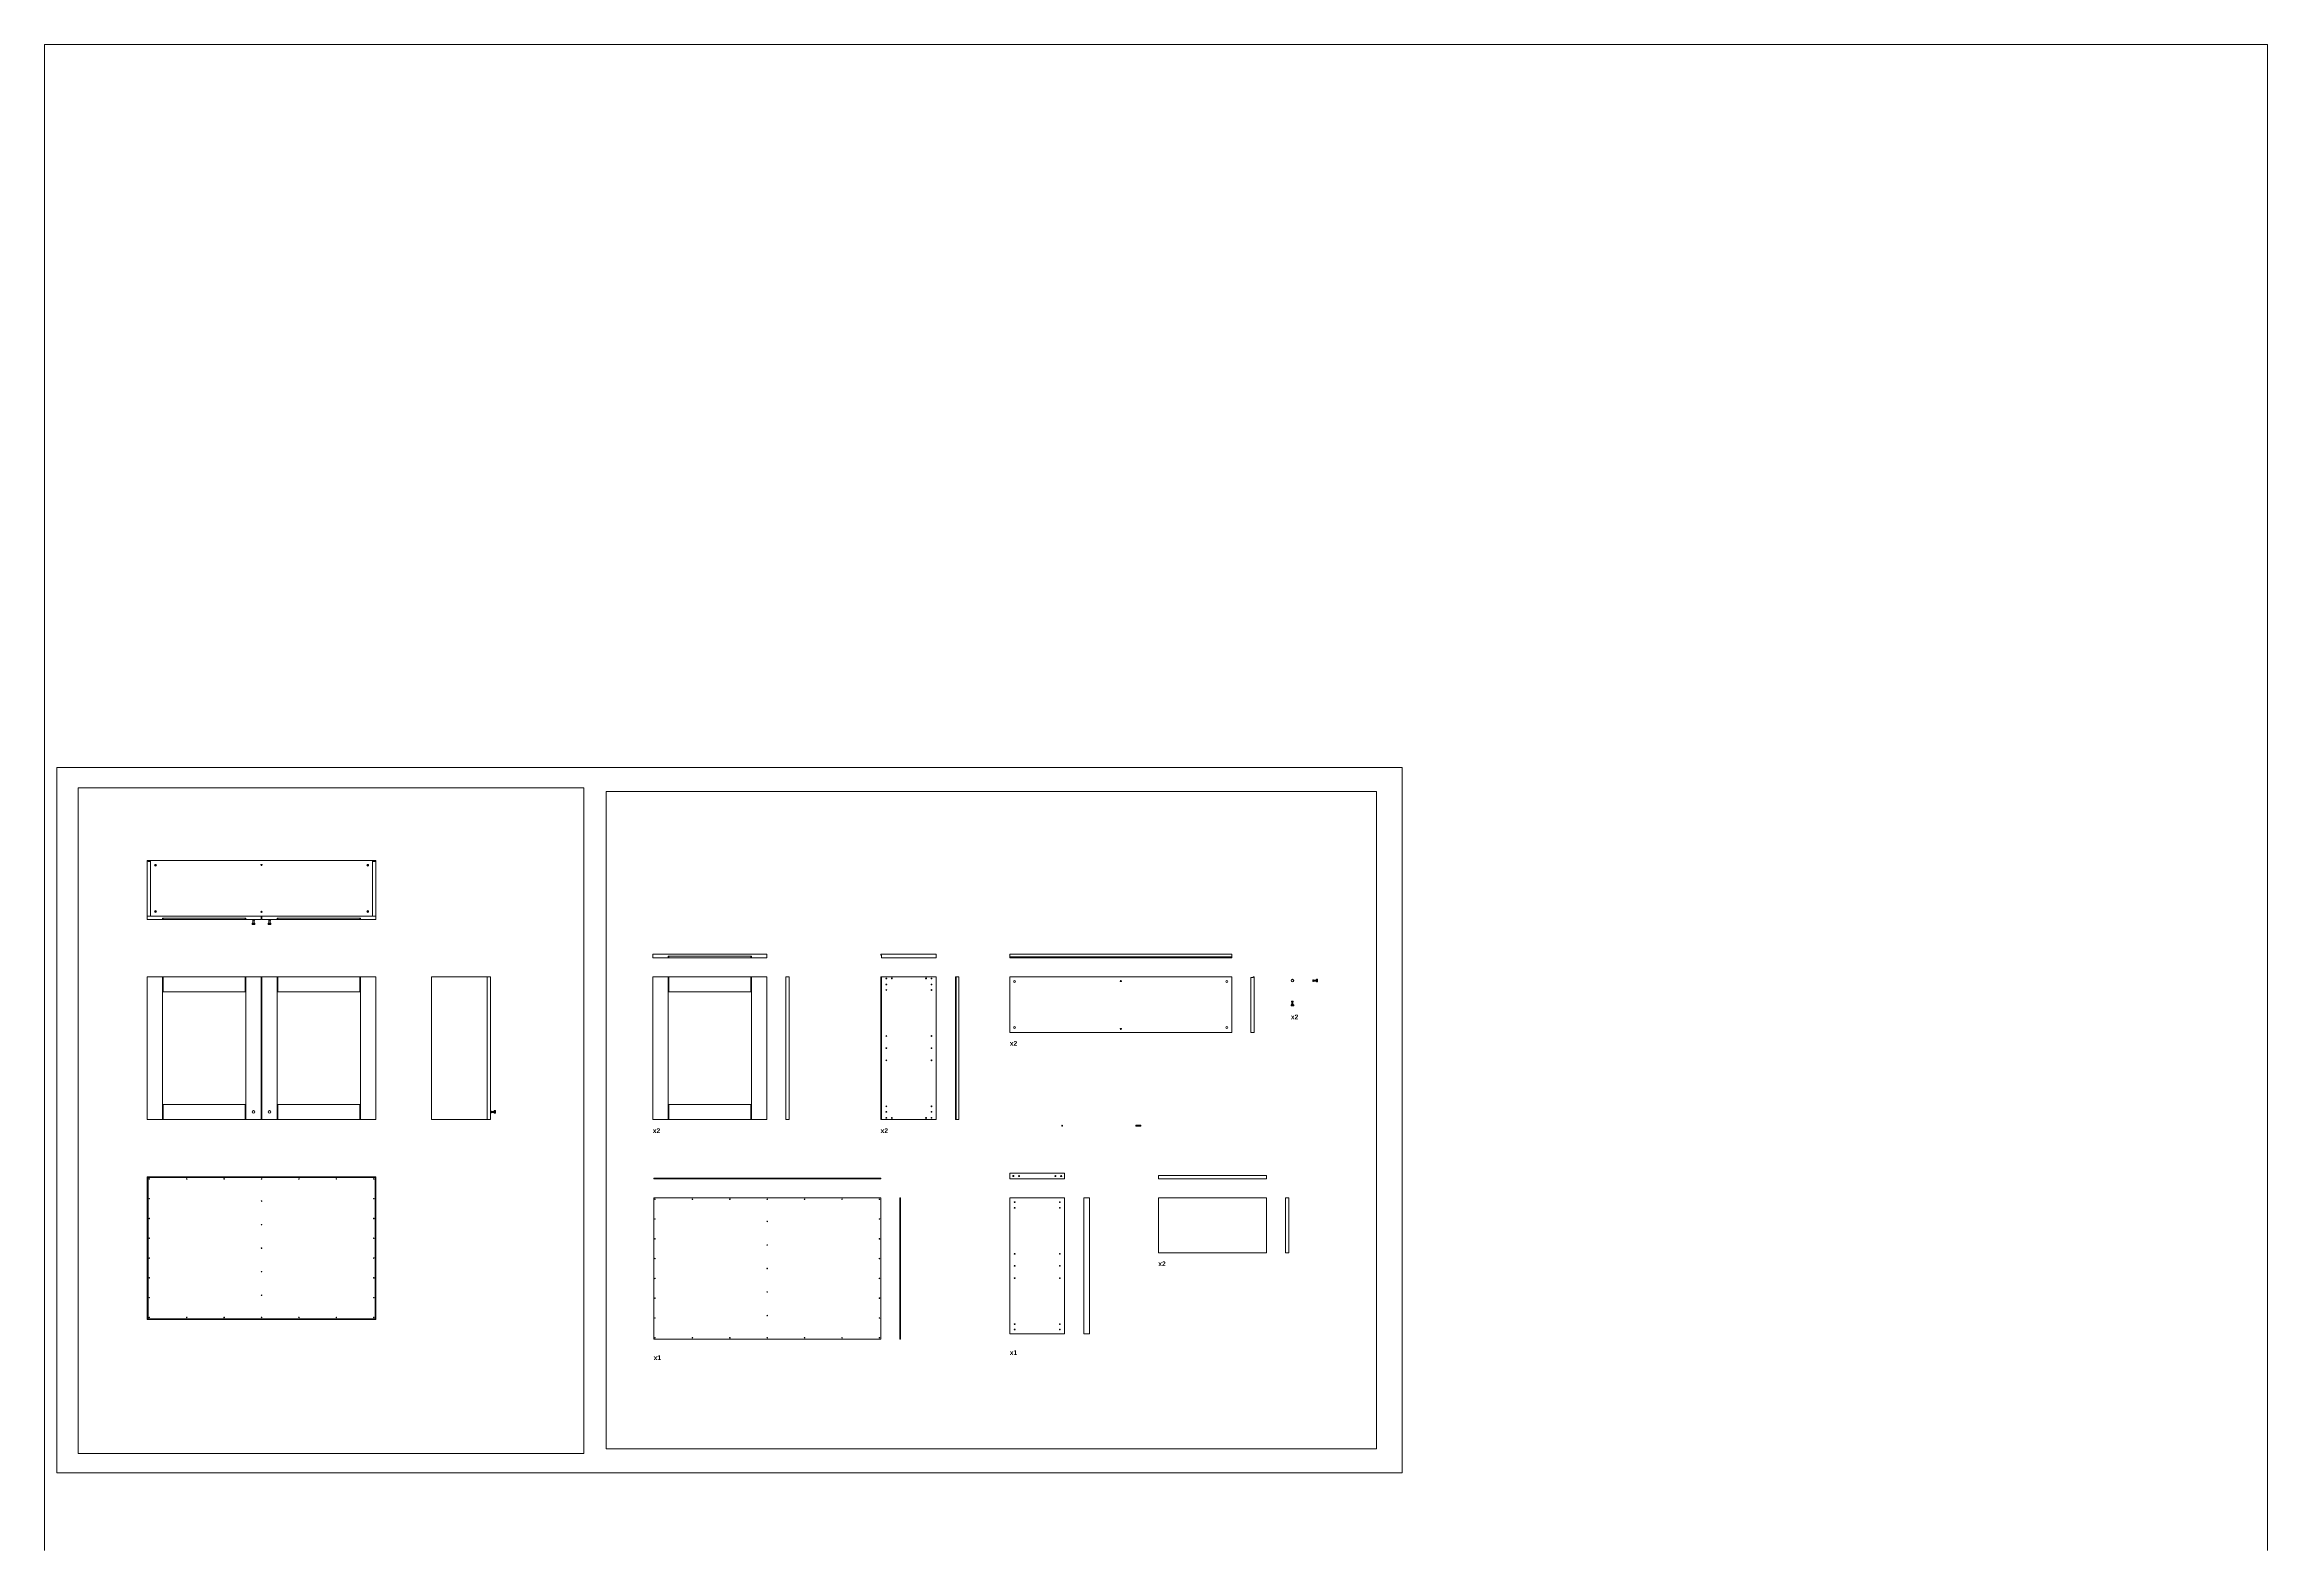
# Model space of a CAD drawing. Header units: centimetres. Extents: x -9.9 to 12.1, y -14.8 to 2.1.
# Drawn here: x -2.3 to 9.36, y -5.85 to 2.06 of the extents above; entities that cross this region are included whole.
import ezdxf

# ---------------------------------------------------------------- set-up
doc = ezdxf.new("R2010")
doc.units = ezdxf.units.CM
doc.header["$MEASUREMENT"] = 0
for name, color, linetype, lineweight in [('0_Num_Penna__5', 5, 'Continuous', 18), ('0_Num_Penna__7', 7, 'Continuous', 18), ('A-FURN_Num_Penna__251_Num_Penna__251_Num_Penna__2_Num_Penna__251_Num_Penna__251_Num_Penna__251_Num_Penna__251_Num_Penna__251_Num_Penna__251_Num_Penna__251_Num_Penna__251_Num_Penna__3_Num_Penna__3_Num_Penna__3_Num_Penna__3', 3, 'Continuous', 18), ('A-FURN_Num_Penna__252_Num_Penna__252_Num_Penna__3_Num_Penna__252_Num_Penna__252_Num_Penna__252_Num_Penna__252_Num_Penna__252_Num_Penna__252_Num_Penna__252_Num_Penna__252_Num_Penna__252_Num_Penna__252_Num_Penna__252_Num_Penna__240', 240, 'Continuous', 18), ('A-FURN_Num_Penna__252_Num_Penna__252_Num_Penna__3_Num_Penna__252_Num_Penna__252_Num_Penna__252_Num_Penna__252_Num_Penna__252_Num_Penna__252_Num_Penna__252_Num_Penna__252_Num_Penna__252_Num_Penna__252_Num_Penna__252_Num_Penna__5', 5, 'Continuous', 18), ('A-FURN_Num_Penna__252_Num_Penna__252_Num_Penna__3_Num_Penna__252_Num_Penna__252_Num_Penna__252_Num_Penna__252_Num_Penna__252_Num_Penna__252_Num_Penna__252_Num_Penna__252_Num_Penna__252_Num_Penna__3_Num_Penna__3_Num_Penna__3', 3, 'Continuous', 18), ('A-FURN_Num_Penna__252_Num_Penna__252_Num_Penna__3_Num_Penna__252_Num_Penna__252_Num_Penna__252_Num_Penna__252_Num_Penna__252_Num_Penna__252_Num_Penna__252_Num_Penna__252_Num_Penna__252_Num_Penna__6_Num_Penna__6_Num_Penna__6', 6, 'Continuous', 18), ('A-FURN_Num_Penna__252_Num_Penna__252_Num_Penna__3_Num_Penna__252_Num_Penna__252_Num_Penna__252_Num_Penna__252_Num_Penna__252_Num_Penna__252_Num_Penna__252_Num_Penna__6_Num_Penna__6_Num_Penna__6_Num_Penna__6_Num_Penna__6', 6, 'Continuous', 18), ('A-FURN_Num_Penna__252_Num_Penna__252_Num_Penna__3_Num_Penna__252_Num_Penna__252_Num_Penna__252_Num_Penna__252_Num_Penna__252_Num_Penna__252_Num_Penna__252_Num_Penna__82_Num_Penna__82_Num_Penna__82_Num_Penna__82_Num_Penna__82', 82, 'Continuous', 18), ('A-FURN_Num_Penna__252_Num_Penna__252_Num_Penna__3_Num_Penna__252_Num_Penna__252_Num_Penna__252_Num_Penna__252_Num_Penna__252_Num_Penna__252_Num_Penna__5_Num_Penna__5_Num_Penna__5_Num_Penna__5_Num_Penna__5_Num_Penna__5', 5, 'Continuous', 18), ('A-SECT-PATT_Num_Penna__5_Num_Penna__5_Num_Penna__5_Num_Penna__5_Num_Penna__5_Num_Penna__5_Num_Penna__5_Num_Penna__5_Num_Penna__5_Num_Penna__5_Num_Penna__5_Num_Penna__5_Num_Penna__5_Num_Penna__5', 5, 'Continuous', 18), ('A-SECT-PATT_Num_Penna__6_Num_Penna__6_Num_Penna__6_Num_Penna__6_Num_Penna__6_Num_Penna__6_Num_Penna__6_Num_Penna__6_Num_Penna__6_Num_Penna__5_Num_Penna__5_Num_Penna__5_Num_Penna__5_Num_Penna__5', 5, 'Continuous', 18), ('A-SECT-PATT_Num_Penna__6_Num_Penna__6_Num_Penna__6_Num_Penna__6_Num_Penna__6_Num_Penna__6_Num_Penna__6_Num_Penna__6_Num_Penna__6_Num_Penna__6_Num_Penna__6_Num_Penna__6_Num_Penna__6_Num_Penna__6', 6, 'Continuous', 18), ('filatura_Num_Penna__8', 8, 'Continuous', 18), ('PDF10_Solid Fills_Num_Penna__5_Num_Penna__5_Num_Penna__5_Num_Penna__5_Num_Penna__5_Num_Penna__5_Num_Penna__5_Num_Penna__5', 5, 'Continuous', 18), ('PDF16_Geometry_Num_Penna__5_Num_Penna__5_Num_Penna__5_Num_Penna__5_Num_Penna__5_Num_Penna__5_Num_Penna__5_Num_Penna__3_Num_Penna__3_Num_Penna__3_Num_Penna__3_Num_Penna__3_Num_Penna__3_Num_Penna__3', 3, 'Continuous', 18), ('PDF16_Geometry_Num_Penna__5_Num_Penna__5_Num_Penna__5_Num_Penna__5_Num_Penna__5_Num_Penna__5_Num_Penna__5_Num_Penna__5_Num_Penna__5_Num_Penna__5_Num_Penna__5_Num_Penna__5_Num_Penna__5_Num_Penna__5', 5, 'Continuous', 18), ('PDF16_Geometry_Num_Penna__6_Num_Penna__6_Num_Penna__3_Num_Penna__3_Num_Penna__3_Num_Penna__3_Num_Penna__3_Num_Penna__3_Num_Penna__3_Num_Penna__3_Num_Penna__3_Num_Penna__3_Num_Penna__3_Num_Penna__3', 3, 'Continuous', 18), ('PDF16_Geometry_Num_Penna__6_Num_Penna__6_Num_Penna__6_Num_Penna__3_Num_Penna__3_Num_Penna__3_Num_Penna__3_Num_Penna__3_Num_Penna__3_Num_Penna__3_Num_Penna__3_Num_Penna__3_Num_Penna__3_Num_Penna__3', 3, 'Continuous', 18), ('PDF16_Geometry_Num_Penna__6_Num_Penna__6_Num_Penna__6_Num_Penna__3_Num_Penna__3_Num_Penna__3_Num_Penna__3_Num_Penna__3_Num_Penna__9_Num_Penna__9_Num_Penna__9_Num_Penna__6_Num_Penna__6_Num_Penna__6', 6, 'Continuous', 18), ('PDF16_Geometry_Num_Penna__6_Num_Penna__6_Num_Penna__6_Num_Penna__6_Num_Penna__6_Num_Penna__6_Num_Penna__6_Num_Penna__6_Num_Penna__6_Num_Penna__6_Num_Penna__6_Num_Penna__6_Num_Penna__6_Num_Penna__6', 6, 'Continuous', 18), ('PDF17_Geometry_Num_Penna__1_Num_Penna__255_Num_Penna__255_Num_Penna__255_Num_Penna__255_Num_Penna__255_Num_Penna__255_Num_Penna__255', 255, 'Continuous', 18), ('PDF22_Geometry_Num_Penna__1_Num_Penna__255_Num_Penna__5_Num_Penna__5_Num_Penna__5', 5, 'Continuous', 18), ('PDF22_Geometry_Num_Penna__1_Num_Penna__255_Num_Penna__6_Num_Penna__6_Num_Penna__6', 6, 'Continuous', 18), ('PDF22_Geometry_Num_Penna__7_Num_Penna__7_Num_Penna__6_Num_Penna__6_Num_Penna__6', 6, 'Continuous', 18), ('PDF_Geometry_Num_Penna__7_Num_Penna__7_Num_Penna__3_Num_Penna__3_Num_Penna__3_Num_Penna__3_Num_Penna__3_Num_Penna__3_Num_Penna__6_Num_Penna__6_Num_Penna__6_Num_Penna__6_Num_Penna__6_Num_Penna__6', 6, 'Continuous', 18), ('PDF_Geometry_Num_Penna__7_Num_Penna__7_Num_Penna__3_Num_Penna__6_Num_Penna__6_Num_Penna__6_Num_Penna__6_Num_Penna__6_Num_Penna__6_Num_Penna__6_Num_Penna__6_Num_Penna__6_Num_Penna__6_Num_Penna__6', 6, 'Continuous', 18)]:
    doc.layers.add(name, color=color, linetype=linetype, lineweight=lineweight)
doc.styles.add('GENERATED_STYLE_2', font='Arial Bold.ttf')

msp = doc.modelspace()

# ---------------------------------------------------------------- hatches: boundary and pattern name
at = {"layer": 'PDF17_Geometry_Num_Penna__1_Num_Penna__255_Num_Penna__255_Num_Penna__255_Num_Penna__255_Num_Penna__255_Num_Penna__255_Num_Penna__255', "linetype": 'Continuous', "lineweight": 18}
for points in [[(0.2305, 0.7465, 0.0066769), (0.2307, 0.7467)], [(0.2322, 0.7602, 0.0067438), (0.2324, 0.7604)], [(0.2322, 0.7571, 0.0067438), (0.2324, 0.7573)], [(0.2328, 0.7333, 0.006666), (0.233, 0.7335)], [(0.233, 0.7335, 0.0359825), (0.2332, 0.7335)], [(0.2429, 0.7466, 0.006666), (0.2431, 0.7467)], [(0.2447, 0.7602, 0.0066769), (0.2449, 0.7603)], [(0.2305, -3.6567, 0.0066769), (0.2307, -3.6566)], [(0.2322, -3.643, 0.0067438), (0.2324, -3.6429)], [(0.2322, -3.6461, 0.0067438), (0.2324, -3.6459)], [(0.2328, -3.6699, 0.006666), (0.233, -3.6697)], [(0.233, -3.6697, 0.0359825), (0.2332, -3.6697)], [(0.2429, -3.6567, 0.006666), (0.2431, -3.6565)], [(0.2447, -3.6431, 0.0066769), (0.2449, -3.6429)]]:
    msp.add_hatch(color=255, dxfattribs=at).paths.add_polyline_path(points)

# ---------------------------------------------------------------- linework, layer by layer
at = {"layer": '0_Num_Penna__5', "color": 5, "linetype": 'Continuous', "lineweight": 18}
for centre in [(3.0379, -3.6204), (2.8119, -3.8841), (3.0024, -3.8841)]:
    msp.add_circle(centre, 0.0025, dxfattribs=at)
at = {"layer": '0_Num_Penna__7', "color": 7, "linetype": 'Continuous', "lineweight": 18}
for p, q in [((3.425, -3.6189), (3.426, -3.6179)), ((3.425, -3.6189), (3.425, -3.6219)), ((3.426, -3.6229), (3.425, -3.6219)), ((3.435, -3.6179), (3.426, -3.6179)), ((3.426, -3.6229), (3.449, -3.6229)), ((3.435, -3.6179), (3.449, -3.6179)), ((3.449, -3.6179), (3.45, -3.6189)), ((3.449, -3.6229), (3.45, -3.6219)), ((3.45, -3.6219), (3.45, -3.6189))]:
    msp.add_line(p, q, dxfattribs=at)
at = {"layer": 'A-FURN_Num_Penna__251_Num_Penna__251_Num_Penna__2_Num_Penna__251_Num_Penna__251_Num_Penna__251_Num_Penna__251_Num_Penna__251_Num_Penna__251_Num_Penna__251_Num_Penna__251_Num_Penna__3_Num_Penna__3_Num_Penna__3_Num_Penna__3', "color": 3, "linetype": 'Continuous', "lineweight": 18}
for p, q in [((-1.6838, -2.5378), (-1.6798, -2.5378)), ((-1.2498, -2.5378), (-1.2458, -2.5378)), ((-1.0818, -2.5378), (-1.0778, -2.5378)), ((-0.6478, -2.5378), (-0.6438, -2.5378)), ((0.9699, -2.7378), (0.9739, -2.7378)), ((1.4039, -2.7378), (1.4079, -2.7378))]:
    msp.add_line(p, q, dxfattribs=at)
at = {"layer": 'A-FURN_Num_Penna__252_Num_Penna__252_Num_Penna__3_Num_Penna__252_Num_Penna__252_Num_Penna__252_Num_Penna__252_Num_Penna__252_Num_Penna__252_Num_Penna__252_Num_Penna__252_Num_Penna__252_Num_Penna__252_Num_Penna__252_Num_Penna__240', "color": 240, "linetype": 'Continuous', "lineweight": 18}
for p, q in [((-2.2382, -1.7393), (4.8218, -1.7393)), ((-2.2382, -5.4417), (-2.2382, -1.7393)), ((4.8218, -1.7393), (4.8218, -5.4417)), ((4.8218, -5.4417), (-2.2382, -5.4417))]:
    msp.add_line(p, q, dxfattribs=at)
at = {"layer": 'A-FURN_Num_Penna__252_Num_Penna__252_Num_Penna__3_Num_Penna__252_Num_Penna__252_Num_Penna__252_Num_Penna__252_Num_Penna__252_Num_Penna__252_Num_Penna__252_Num_Penna__252_Num_Penna__252_Num_Penna__252_Num_Penna__252_Num_Penna__5', "color": 5, "linetype": 'Continuous', "lineweight": 18}
for centre in [(2.1439, -2.8468), (2.3234, -2.8468), (2.1439, -3.5788), (2.3234, -3.5788)]:
    msp.add_circle(centre, 0.0025, dxfattribs=at)
at = {"layer": 'A-FURN_Num_Penna__252_Num_Penna__252_Num_Penna__3_Num_Penna__252_Num_Penna__252_Num_Penna__252_Num_Penna__252_Num_Penna__252_Num_Penna__252_Num_Penna__252_Num_Penna__252_Num_Penna__252_Num_Penna__3_Num_Penna__3_Num_Penna__3', "color": 3, "linetype": 'Continuous', "lineweight": 18}
for p, q in [((-2.1261, -1.8463), (0.5276, -1.8463)), ((-2.1261, -5.3416), (-2.1261, -1.8463)), ((0.5276, -1.8463), (0.5276, -5.3416)), ((0.6445, -1.8645), (4.6875, -1.8645)), ((0.6445, -5.3168), (0.6445, -1.8645)), ((4.6875, -1.8645), (4.6875, -5.3168)), ((0.5276, -5.3416), (-2.1261, -5.3416)), ((4.6875, -5.3168), (0.6445, -5.3168))]:
    msp.add_line(p, q, dxfattribs=at)
at = {"layer": 'A-FURN_Num_Penna__252_Num_Penna__252_Num_Penna__3_Num_Penna__252_Num_Penna__252_Num_Penna__252_Num_Penna__252_Num_Penna__252_Num_Penna__252_Num_Penna__252_Num_Penna__252_Num_Penna__252_Num_Penna__6_Num_Penna__6_Num_Penna__6', "color": 6, "linetype": 'Continuous', "lineweight": 18}
for p, q in [((2.7634, -3.8991), (2.7634, -3.8691)), ((2.7634, -3.8691), (3.0509, -3.8691)), ((3.0509, -3.8991), (2.7634, -3.8991)), ((3.0509, -3.8691), (3.0509, -3.8991)), ((2.7634, -3.9991), (3.0509, -3.9991)), ((2.7634, -4.7131), (2.7634, -3.9991)), ((3.0509, -3.9991), (3.0509, -4.7131)), ((4.2096, -3.9991), (4.2276, -3.9991)), ((4.2096, -4.2866), (4.2276, -4.2866)), ((3.0509, -4.7131), (2.7634, -4.7131))]:
    msp.add_line(p, q, dxfattribs=at)
at = {"layer": 'A-FURN_Num_Penna__252_Num_Penna__252_Num_Penna__3_Num_Penna__252_Num_Penna__252_Num_Penna__252_Num_Penna__252_Num_Penna__252_Num_Penna__252_Num_Penna__252_Num_Penna__6_Num_Penna__6_Num_Penna__6_Num_Penna__6_Num_Penna__6', "color": 6, "linetype": 'Continuous', "lineweight": 18}
for p, q in [((4.1096, -3.8811), (3.5426, -3.8811)), ((4.1096, -3.8991), (3.5426, -3.8991)), ((4.1096, -3.9991), (3.5426, -3.9991)), ((4.2096, -3.9991), (4.2096, -4.2866)), ((4.2276, -3.9991), (4.2276, -4.2866)), ((4.1096, -4.2866), (3.5426, -4.2866))]:
    msp.add_line(p, q, dxfattribs=at)
at = {"layer": 'A-FURN_Num_Penna__252_Num_Penna__252_Num_Penna__3_Num_Penna__252_Num_Penna__252_Num_Penna__252_Num_Penna__252_Num_Penna__252_Num_Penna__252_Num_Penna__252_Num_Penna__82_Num_Penna__82_Num_Penna__82_Num_Penna__82_Num_Penna__82', "color": 82, "linetype": 'Continuous', "lineweight": 18}
for p, q in [((-2.303, 2.057), (9.3636, 2.057)), ((-2.303, -5.8504), (-2.303, 2.057)), ((9.3636, 2.057), (9.3636, -5.8504))]:
    msp.add_line(p, q, dxfattribs=at)
at = {"layer": 'A-FURN_Num_Penna__252_Num_Penna__252_Num_Penna__3_Num_Penna__252_Num_Penna__252_Num_Penna__252_Num_Penna__252_Num_Penna__252_Num_Penna__252_Num_Penna__5_Num_Penna__5_Num_Penna__5_Num_Penna__5_Num_Penna__5_Num_Penna__5', "color": 5, "linetype": 'Continuous', "lineweight": 18}
for centre in [(-1.7525, -3.8991), (-1.5563, -3.8991), (-1.36, -3.8991), (-1.1638, -3.8991), (-0.9675, -3.8991), (-0.7713, -3.8991), (-0.575, -3.8991), (-1.7525, -4.003), (-1.1638, -4.0158), (-0.575, -4.003), (0.9012, -4.0058), (1.0974, -4.0058), (1.2937, -4.0058), (1.4899, -4.0058), (1.6862, -4.0058), (1.8824, -4.0058), (2.0787, -4.0058), (-1.7525, -4.1069), (-1.1638, -4.1393), (-0.575, -4.1069), (0.9012, -4.1097), (1.4899, -4.1226), (2.0787, -4.1097), (-1.7525, -4.2108), (-1.7525, -4.3148), (-1.1638, -4.2628), (-0.575, -4.2108), (-0.575, -4.3148), (0.9012, -4.2137), (0.9012, -4.3176), (1.4899, -4.2461), (2.0787, -4.2137), (2.0787, -4.3176), (-1.7525, -4.4187), (-1.1638, -4.3863), (-0.575, -4.4187), (0.9012, -4.4215), (1.4899, -4.3696), (2.0787, -4.4215), (-1.7525, -4.5226), (-1.1638, -4.5098), (-0.575, -4.5226), (0.9012, -4.5254), (1.4899, -4.4931), (2.0787, -4.5254), (-1.7525, -4.6266), (-1.5563, -4.6266), (-1.36, -4.6266), (-1.1638, -4.6266), (-0.9675, -4.6266), (-0.7713, -4.6266), (-0.575, -4.6266), (0.9012, -4.6294), (1.4899, -4.6166), (2.0787, -4.6294), (0.9012, -4.7333), (1.0974, -4.7333), (1.2937, -4.7333), (1.4899, -4.7333), (1.6862, -4.7333), (1.8824, -4.7333), (2.0787, -4.7333)]:
    msp.add_circle(centre, 0.0015, dxfattribs=at)
at = {"layer": 'A-SECT-PATT_Num_Penna__5_Num_Penna__5_Num_Penna__5_Num_Penna__5_Num_Penna__5_Num_Penna__5_Num_Penna__5_Num_Penna__5_Num_Penna__5_Num_Penna__5_Num_Penna__5_Num_Penna__5_Num_Penna__5_Num_Penna__5', "color": 5, "linetype": 'Continuous', "lineweight": 18}
for centre in [(-1.2058, -3.5478), (-1.1218, -3.5478)]:
    msp.add_circle(centre, 0.007, dxfattribs=at)
at = {"layer": 'A-SECT-PATT_Num_Penna__6_Num_Penna__6_Num_Penna__6_Num_Penna__6_Num_Penna__6_Num_Penna__6_Num_Penna__6_Num_Penna__6_Num_Penna__6_Num_Penna__5_Num_Penna__5_Num_Penna__5_Num_Penna__5_Num_Penna__5', "color": 5, "linetype": 'Continuous', "lineweight": 18}
msp.add_circle((4.2458, -2.8583), 0.007, dxfattribs=at)
at = {"layer": 'A-SECT-PATT_Num_Penna__6_Num_Penna__6_Num_Penna__6_Num_Penna__6_Num_Penna__6_Num_Penna__6_Num_Penna__6_Num_Penna__6_Num_Penna__6_Num_Penna__6_Num_Penna__6_Num_Penna__6_Num_Penna__6_Num_Penna__6', "color": 6, "linetype": 'Continuous', "lineweight": 18}
for p, q in [((-1.6838, -2.5298), (-1.6838, -2.5378)), ((-1.6798, -2.5298), (-1.6798, -2.5378)), ((-1.2498, -2.5298), (-1.2498, -2.5378)), ((-1.2458, -2.5298), (-1.2458, -2.5378)), ((-1.0818, -2.5298), (-1.0818, -2.5378)), ((-1.0778, -2.5298), (-1.0778, -2.5378)), ((-0.6478, -2.5298), (-0.6478, -2.5378)), ((-0.6438, -2.5298), (-0.6438, -2.5378)), ((0.9699, -2.7298), (0.9699, -2.7378)), ((0.9739, -2.7298), (0.9739, -2.7378)), ((1.4039, -2.7298), (1.4039, -2.7378)), ((1.4079, -2.7298), (1.4079, -2.7378)), ((-1.6838, -2.8378), (-1.6838, -3.5878)), ((-1.6798, -2.8378), (-1.6798, -2.9178)), ((-1.2498, -2.8378), (-1.2498, -2.9178)), ((-1.2458, -2.8378), (-1.2458, -3.5878)), ((-1.1658, -2.8378), (-1.1658, -3.5878)), ((-1.1618, -2.8378), (-1.1618, -3.5878)), ((-1.0818, -2.8378), (-1.0818, -3.5878)), ((-1.0778, -2.8378), (-1.0778, -2.9178)), ((-0.6478, -2.8378), (-0.6478, -2.9178)), ((-0.6438, -2.8378), (-0.6438, -3.5878)), ((0.9699, -2.8378), (0.9699, -3.5878)), ((0.9739, -2.8378), (0.9739, -2.9178)), ((1.4039, -2.8378), (1.4039, -2.9178)), ((1.4079, -2.8378), (1.4079, -3.5878)), ((1.4879, -2.8378), (1.4879, -3.5878)), ((2.0899, -2.8378), (2.0899, -3.5878)), ((-1.6838, -2.9178), (-1.2458, -2.9178)), ((-1.0818, -2.9178), (-0.6438, -2.9178)), ((0.9699, -2.9178), (1.4079, -2.9178)), ((-1.6838, -3.5078), (-1.2458, -3.5078)), ((-1.6798, -3.5078), (-1.6798, -3.5878)), ((-1.2498, -3.5078), (-1.2498, -3.5878)), ((-1.0818, -3.5078), (-0.6438, -3.5078)), ((-1.0778, -3.5078), (-1.0778, -3.5878)), ((-0.6478, -3.5078), (-0.6478, -3.5878)), ((0.9699, -3.5078), (1.4079, -3.5078)), ((0.9739, -3.5078), (0.9739, -3.5878)), ((1.4039, -3.5078), (1.4039, -3.5878))]:
    msp.add_line(p, q, dxfattribs=at)
at = {"layer": 'filatura_Num_Penna__8', "color": 8, "linetype": 'Continuous', "lineweight": 18}
for p, q in [((3.425, -3.6189), (3.45, -3.6189)), ((3.425, -3.6219), (3.45, -3.6219)), ((3.426, -3.6229), (3.426, -3.6179)), ((3.449, -3.6179), (3.449, -3.6229))]:
    msp.add_line(p, q, dxfattribs=at)
at = {"layer": 'PDF10_Solid Fills_Num_Penna__5_Num_Penna__5_Num_Penna__5_Num_Penna__5_Num_Penna__5_Num_Penna__5_Num_Penna__5_Num_Penna__5', "color": 5, "linetype": 'Continuous', "lineweight": 18}
for p, q in [((-1.7182, -2.2523), (-1.7233, -2.2523)), ((-1.7182, -2.2533), (-1.7233, -2.2533)), ((-1.165, -2.2508), (-1.1643, -2.2498)), ((-1.165, -2.2508), (-1.1643, -2.2518)), ((-1.1643, -2.2498), (-1.1632, -2.2498)), ((-1.1643, -2.2518), (-1.1632, -2.2518)), ((-1.1625, -2.2508), (-1.1632, -2.2498)), ((-1.1625, -2.2508), (-1.1632, -2.2518)), ((-0.6093, -2.2523), (-0.6042, -2.2523)), ((-0.6093, -2.2533), (-0.6042, -2.2533)), ((-1.7182, -2.4943), (-1.7233, -2.4943)), ((-1.7182, -2.4953), (-1.7233, -2.4953)), ((-1.165, -2.4968), (-1.1643, -2.4958)), ((-1.165, -2.4968), (-1.1643, -2.4978)), ((-1.1643, -2.4958), (-1.1632, -2.4958)), ((-1.1643, -2.4978), (-1.1632, -2.4978)), ((-1.1625, -2.4968), (-1.1632, -2.4958)), ((-1.1625, -2.4968), (-1.1632, -2.4978)), ((-0.6093, -2.4943), (-0.6042, -2.4943)), ((-0.6093, -2.4953), (-0.6042, -2.4953))]:
    msp.add_line(p, q, dxfattribs=at)
for centre, radius in [((-1.7208, -2.2528), 0.005), ((-1.1638, -2.2508), 0.003), ((-0.6068, -2.2528), 0.005), ((-1.7208, -2.4948), 0.005), ((-1.1638, -2.4968), 0.003), ((-0.6068, -2.4948), 0.005), ((2.7884, -2.8628), 0.005), ((3.3454, -2.8603), 0.003), ((3.9024, -2.8628), 0.005), ((2.7884, -3.1048), 0.005), ((3.3454, -3.1118), 0.003), ((3.9024, -3.1048), 0.005), ((2.7814, -3.8841), 0.003), ((3.0329, -3.8841), 0.003)]:
    msp.add_circle(centre, radius, dxfattribs=at)
for centre, start, end in [((-1.7233, -2.2528), 90, 270), ((-1.7182, -2.2528), 270, 90), ((-0.6093, -2.2528), 90, 270), ((-0.6042, -2.2528), 270, 90), ((-1.7233, -2.4948), 90, 270), ((-1.7182, -2.4948), 270, 90), ((-0.6093, -2.4948), 90, 270), ((-0.6042, -2.4948), 270, 90)]:
    msp.add_arc(centre, 0.0005, start, end, dxfattribs=at)
at = {"layer": 'PDF16_Geometry_Num_Penna__5_Num_Penna__5_Num_Penna__5_Num_Penna__5_Num_Penna__5_Num_Penna__5_Num_Penna__5_Num_Penna__3_Num_Penna__3_Num_Penna__3_Num_Penna__3_Num_Penna__3_Num_Penna__3_Num_Penna__3', "color": 3, "linetype": 'Continuous', "lineweight": 18}
for p, q in [((-1.1658, -2.8378), (-1.1618, -2.8378)), ((-1.1658, -3.5878), (-1.1618, -3.5878))]:
    msp.add_line(p, q, dxfattribs=at)
at = {"layer": 'PDF16_Geometry_Num_Penna__5_Num_Penna__5_Num_Penna__5_Num_Penna__5_Num_Penna__5_Num_Penna__5_Num_Penna__5_Num_Penna__5_Num_Penna__5_Num_Penna__5_Num_Penna__5_Num_Penna__5_Num_Penna__5_Num_Penna__5', "color": 5, "linetype": 'Continuous', "lineweight": 18}
for p, q in [((-1.2128, -2.5589), (-1.2088, -2.5545)), ((-1.1988, -2.5589), (-1.2128, -2.5589)), ((-1.2128, -2.5628), (-1.2128, -2.5589)), ((-1.1988, -2.5628), (-1.2128, -2.5628)), ((-1.2103, -2.5415), (-1.2103, -2.5378)), ((-1.2013, -2.5415), (-1.2103, -2.5415)), ((-1.2088, -2.5545), (-1.2088, -2.5429)), ((-1.1993, -2.5378), (-1.2082, -2.5378)), ((-1.2028, -2.5545), (-1.2028, -2.5429)), ((-1.1988, -2.5589), (-1.2028, -2.5545)), ((-1.2013, -2.5415), (-1.2013, -2.5378)), ((-1.1988, -2.5628), (-1.1988, -2.5589)), ((-1.1288, -2.5589), (-1.1248, -2.5545)), ((-1.1148, -2.5589), (-1.1288, -2.5589)), ((-1.1288, -2.5628), (-1.1288, -2.5589)), ((-1.1148, -2.5628), (-1.1288, -2.5628)), ((-1.1173, -2.5378), (-1.1263, -2.5378)), ((-1.1263, -2.5415), (-1.1263, -2.5378)), ((-1.1173, -2.5415), (-1.1263, -2.5415)), ((-1.1248, -2.5545), (-1.1248, -2.5429)), ((-1.1188, -2.5545), (-1.1188, -2.5429)), ((-1.1148, -2.5589), (-1.1188, -2.5545)), ((-1.1173, -2.5415), (-1.1173, -2.5378)), ((-1.1148, -2.5628), (-1.1148, -2.5589)), ((4.3564, -2.8539), (4.3528, -2.8539)), ((4.3528, -2.8539), (4.3528, -2.8628)), ((4.3564, -2.8628), (4.3528, -2.8628)), ((4.3564, -2.8539), (4.3564, -2.8628)), ((4.3695, -2.8553), (4.3579, -2.8553)), ((4.3695, -2.8613), (4.3579, -2.8613)), ((4.3738, -2.8513), (4.3695, -2.8553)), ((4.3738, -2.8653), (4.3695, -2.8613)), ((4.3778, -2.8513), (4.3738, -2.8513)), ((4.3738, -2.8513), (4.3738, -2.8653)), ((4.3778, -2.8653), (4.3738, -2.8653)), ((4.3778, -2.8513), (4.3778, -2.8653)), ((4.2388, -2.9864), (4.2428, -2.9821)), ((4.2528, -2.9864), (4.2388, -2.9864)), ((4.2388, -2.9903), (4.2388, -2.9864)), ((4.2528, -2.9903), (4.2388, -2.9903)), ((4.2502, -2.9653), (4.2413, -2.9653)), ((4.2413, -2.969), (4.2413, -2.9653)), ((4.2502, -2.969), (4.2413, -2.969)), ((4.2428, -2.9821), (4.2428, -2.9705)), ((4.2487, -2.9821), (4.2487, -2.9705)), ((4.2528, -2.9864), (4.2487, -2.9821)), ((4.2502, -2.969), (4.2502, -2.9653)), ((4.2528, -2.9903), (4.2528, -2.9864)), ((0.0419, -3.5433), (0.0382, -3.5433)), ((0.0382, -3.5433), (0.0382, -3.5523)), ((0.0419, -3.5523), (0.0382, -3.5523)), ((0.0419, -3.5433), (0.0419, -3.5523)), ((0.055, -3.5448), (0.0434, -3.5448)), ((0.055, -3.5508), (0.0434, -3.5508)), ((0.0593, -3.5408), (0.055, -3.5448)), ((0.0593, -3.5548), (0.055, -3.5508)), ((0.0632, -3.5408), (0.0593, -3.5408)), ((0.0593, -3.5408), (0.0593, -3.5548)), ((0.0632, -3.5548), (0.0593, -3.5548)), ((0.0632, -3.5408), (0.0632, -3.5548))]:
    msp.add_line(p, q, dxfattribs=at)
for centre, start, end in [((-1.2103, -2.5429), 0, 90), ((-1.2013, -2.5429), 90, 180), ((-1.1263, -2.5429), 0, 90), ((-1.1173, -2.5429), 90, 180), ((4.3579, -2.8539), 180, 270), ((4.3579, -2.8628), 90, 180), ((4.2413, -2.9705), 0, 90), ((4.2502, -2.9705), 90, 180), ((0.0434, -3.5433), 180, 270), ((0.0434, -3.5523), 90, 180)]:
    msp.add_arc(centre, 0.00148, start, end, dxfattribs=at)
at = {"layer": 'PDF16_Geometry_Num_Penna__6_Num_Penna__6_Num_Penna__3_Num_Penna__3_Num_Penna__3_Num_Penna__3_Num_Penna__3_Num_Penna__3_Num_Penna__3_Num_Penna__3_Num_Penna__3_Num_Penna__3_Num_Penna__3_Num_Penna__3', "color": 3, "linetype": 'Continuous', "lineweight": 18}
for p, q in [((-1.7593, -2.2278), (-1.7458, -2.2278)), ((-0.5818, -2.2278), (-0.5683, -2.2278))]:
    msp.add_line(p, q, dxfattribs=at)
at = {"layer": 'PDF16_Geometry_Num_Penna__6_Num_Penna__6_Num_Penna__6_Num_Penna__3_Num_Penna__3_Num_Penna__3_Num_Penna__3_Num_Penna__3_Num_Penna__3_Num_Penna__3_Num_Penna__3_Num_Penna__3_Num_Penna__3_Num_Penna__3', "color": 3, "linetype": 'Continuous', "lineweight": 18}
for p, q in [((-1.7593, -3.8878), (-1.7458, -3.8878)), ((-0.5818, -3.8878), (-0.5683, -3.8878)), ((-1.7593, -4.6378), (-1.7458, -4.6378)), ((-0.5818, -4.6378), (-0.5683, -4.6378))]:
    msp.add_line(p, q, dxfattribs=at)
at = {"layer": 'PDF16_Geometry_Num_Penna__6_Num_Penna__6_Num_Penna__6_Num_Penna__3_Num_Penna__3_Num_Penna__3_Num_Penna__3_Num_Penna__3_Num_Penna__9_Num_Penna__9_Num_Penna__9_Num_Penna__6_Num_Penna__6_Num_Penna__6', "color": 6, "linetype": 'Continuous', "lineweight": 18}
for p, q in [((3.1509, -3.9991), (3.1809, -3.9991)), ((3.1509, -4.7131), (3.1809, -4.7131))]:
    msp.add_line(p, q, dxfattribs=at)
at = {"layer": 'PDF16_Geometry_Num_Penna__6_Num_Penna__6_Num_Penna__6_Num_Penna__6_Num_Penna__6_Num_Penna__6_Num_Penna__6_Num_Penna__6_Num_Penna__6_Num_Penna__6_Num_Penna__6_Num_Penna__6_Num_Penna__6_Num_Penna__6', "color": 6, "linetype": 'Continuous', "lineweight": 18}
for p, q in [((-1.7638, -2.2278), (-1.7593, -2.2278)), ((-1.7638, -2.2278), (-1.7638, -2.5378)), ((-1.7593, -2.2278), (-1.7593, -2.2323)), ((-1.7593, -2.2323), (-1.7458, -2.2323)), ((-1.7458, -2.2278), (-1.7458, -2.5198)), ((-1.7458, -2.2278), (-0.5818, -2.2278)), ((-0.5818, -2.2278), (-0.5818, -2.5198)), ((-0.5683, -2.2323), (-0.5818, -2.2323)), ((-0.5683, -2.2278), (-0.5683, -2.2323)), ((-0.5683, -2.2278), (-0.5638, -2.2278)), ((-0.5638, -2.2278), (-0.5638, -2.5378)), ((-1.7638, -2.5198), (-0.5638, -2.5198)), ((-1.7638, -2.5378), (-1.6838, -2.5378)), ((-1.6838, -2.5298), (-1.2458, -2.5298)), ((-1.6798, -2.5378), (-1.2498, -2.5378)), ((-1.2458, -2.5378), (-1.1658, -2.5378)), ((-1.1658, -2.5378), (-1.1658, -2.5198)), ((-1.1618, -2.5378), (-1.1618, -2.5198)), ((-1.1618, -2.5378), (-1.0818, -2.5378)), ((-1.0818, -2.5298), (-0.6438, -2.5298)), ((-1.0778, -2.5378), (-0.6478, -2.5378)), ((-0.6438, -2.5378), (-0.5638, -2.5378)), ((0.8899, -2.7198), (0.8899, -2.7378)), ((0.8899, -2.7198), (1.4879, -2.7198)), ((0.8899, -2.7378), (0.9699, -2.7378)), ((0.9699, -2.7298), (1.4079, -2.7298)), ((0.9739, -2.7378), (1.4039, -2.7378)), ((1.4079, -2.7378), (1.4879, -2.7378)), ((1.4879, -2.7378), (1.4879, -2.7198)), ((2.0854, -2.7198), (2.3774, -2.7198)), ((2.0854, -2.7243), (2.0854, -2.7198)), ((2.0854, -2.7243), (2.0899, -2.7243)), ((2.0899, -2.7243), (2.0899, -2.7378)), ((2.0899, -2.7378), (2.3774, -2.7378)), ((2.3774, -2.7378), (2.3774, -2.7198)), ((2.7634, -2.7333), (3.9274, -2.7333)), ((-1.7638, -2.8378), (-1.1658, -2.8378)), ((-1.7638, -2.8378), (-1.7638, -3.5878)), ((-1.1618, -2.8378), (-0.5638, -2.8378)), ((-0.5638, -2.8378), (-0.5638, -3.5878)), ((-0.2718, -3.5878), (-0.2718, -2.8378)), ((-0.2718, -2.8378), (0.0382, -2.8378)), ((0.0202, -2.8378), (0.0202, -3.5878)), ((0.0382, -2.8378), (0.0382, -3.5878)), ((0.8899, -2.8378), (1.4879, -2.8378)), ((0.8899, -2.8378), (0.8899, -3.5878)), ((1.5879, -2.8378), (1.5879, -3.5878)), ((1.5879, -2.8378), (1.6059, -2.8378)), ((1.6059, -2.8378), (1.6059, -3.5878)), ((2.0854, -3.5878), (2.0854, -2.8378)), ((2.0854, -2.8378), (2.3774, -2.8378)), ((2.3774, -2.8378), (2.3774, -3.5878)), ((2.4954, -2.8378), (2.4774, -2.8378)), ((2.4774, -3.5878), (2.4774, -2.8378)), ((2.4819, -3.5878), (2.4819, -2.8378)), ((2.4954, -3.5878), (2.4954, -2.8378)), ((2.7634, -2.8378), (2.7634, -3.1298)), ((2.7634, -2.8378), (3.9274, -2.8378)), ((3.9274, -2.8378), (3.9274, -3.1298)), ((4.0409, -2.8423), (4.0274, -2.8423)), ((4.0274, -2.8423), (4.0274, -3.1298)), ((4.0409, -2.8378), (4.0409, -2.8423)), ((4.0409, -2.8378), (4.0454, -2.8378)), ((4.0454, -2.8378), (4.0454, -3.1298)), ((2.7634, -3.1298), (3.9274, -3.1298)), ((4.0274, -3.1298), (4.0454, -3.1298)), ((-1.7638, -3.5878), (-1.1658, -3.5878)), ((-1.1618, -3.5878), (-0.5638, -3.5878)), ((-0.2718, -3.5878), (0.0382, -3.5878)), ((0.8899, -3.5878), (1.4879, -3.5878)), ((1.5879, -3.5878), (1.6059, -3.5878)), ((2.0854, -3.5878), (2.3774, -3.5878)), ((2.4774, -3.5878), (2.4954, -3.5878)), ((-1.7638, -3.8878), (-1.7638, -4.6378)), ((-1.7638, -3.8878), (-1.7593, -3.8878)), ((-1.7593, -3.8878), (-1.7593, -4.6378)), ((-1.7593, -3.8923), (-1.7458, -3.8923)), ((-1.7458, -3.8878), (-0.5818, -3.8878)), ((-1.7458, -3.8923), (-0.5818, -3.8923)), ((-0.5818, -3.8923), (-0.5683, -3.8923)), ((-0.5683, -3.8878), (-0.5683, -4.6378)), ((-0.5683, -3.8878), (-0.5638, -3.8878)), ((-0.5638, -3.8878), (-0.5638, -4.6378)), ((0.8944, -3.8946), (0.8944, -3.8991)), ((0.8944, -3.8946), (2.0854, -3.8946)), ((0.8944, -3.8991), (2.0854, -3.8991)), ((3.5426, -3.8811), (3.5426, -3.8991)), ((4.1096, -3.8811), (4.1096, -3.8991)), ((0.8944, -3.9991), (0.9079, -3.9991)), ((0.8944, -3.9991), (0.8944, -4.7401)), ((0.9079, -3.9991), (2.0719, -3.9991)), ((2.0719, -3.9991), (2.0854, -3.9991)), ((2.0854, -3.9991), (2.0854, -4.7401)), ((2.1854, -3.9991), (2.1899, -3.9991)), ((2.1854, -3.9991), (2.1854, -4.7401)), ((2.1899, -3.9991), (2.1899, -4.7401)), ((3.5426, -3.9991), (3.5426, -4.2866)), ((4.1096, -3.9991), (4.1096, -4.2866)), ((-1.7638, -4.6378), (-1.7593, -4.6378)), ((-1.7593, -4.6333), (-1.7458, -4.6333)), ((-1.7458, -4.6333), (-1.7458, -4.6378)), ((-1.7458, -4.6333), (-0.5818, -4.6333)), ((-1.7458, -4.6378), (-0.5818, -4.6378)), ((-0.5818, -4.6333), (-0.5683, -4.6333)), ((-0.5818, -4.6333), (-0.5818, -4.6378)), ((-0.5683, -4.6378), (-0.5638, -4.6378)), ((0.8944, -4.7401), (0.9079, -4.7401)), ((0.9079, -4.7401), (2.0719, -4.7401)), ((2.0719, -4.7401), (2.0854, -4.7401)), ((2.1854, -4.7401), (2.1899, -4.7401))]:
    msp.add_line(p, q, dxfattribs=at)
at = {"layer": 'PDF22_Geometry_Num_Penna__1_Num_Penna__255_Num_Penna__5_Num_Penna__5_Num_Penna__5', "color": 5, "linetype": 'Continuous', "lineweight": 18}
for centre in [(2.1149, -2.8468), (2.1149, -2.8786), (2.1149, -2.9076), (2.3524, -2.8468), (2.3524, -2.8786), (2.3524, -2.9076), (2.1149, -3.1488), (2.3524, -3.1488), (2.1149, -3.2128), (2.3524, -3.2128), (2.1149, -3.2768), (2.3524, -3.2768), (2.1149, -3.5181), (2.1149, -3.5471), (2.1149, -3.5788), (2.3524, -3.5181), (2.3524, -3.5471), (2.3524, -3.5788), (2.7884, -4.0218), (2.7884, -4.0508), (3.0259, -4.0218), (3.0259, -4.0508), (2.7884, -4.2921), (3.0259, -4.2921), (2.7884, -4.3561), (2.7884, -4.4201), (3.0259, -4.3561), (3.0259, -4.4201), (2.7884, -4.6613), (3.0259, -4.6613), (2.7884, -4.6903), (3.0259, -4.6903)]:
    msp.add_circle(centre, 0.002, dxfattribs=at)
at = {"layer": 'PDF22_Geometry_Num_Penna__1_Num_Penna__255_Num_Penna__6_Num_Penna__6_Num_Penna__6', "color": 6, "linetype": 'Continuous', "lineweight": 18}
for p, q in [((2.7634, -2.7198), (2.7634, -2.7378)), ((3.9274, -2.7198), (2.7634, -2.7198)), ((2.7634, -2.7378), (3.9274, -2.7378)), ((3.9274, -2.7378), (3.9274, -2.7198))]:
    msp.add_line(p, q, dxfattribs=at)
at = {"layer": 'PDF_Geometry_Num_Penna__7_Num_Penna__7_Num_Penna__3_Num_Penna__3_Num_Penna__3_Num_Penna__3_Num_Penna__3_Num_Penna__3_Num_Penna__6_Num_Penna__6_Num_Penna__6_Num_Penna__6_Num_Penna__6_Num_Penna__6', "color": 6, "linetype": 'Continuous', "lineweight": 18}
for p, q in [((3.1509, -3.9991), (3.1509, -4.7131)), ((3.1809, -3.9991), (3.1809, -4.7131))]:
    msp.add_line(p, q, dxfattribs=at)
at = {"layer": 'PDF_Geometry_Num_Penna__7_Num_Penna__7_Num_Penna__3_Num_Penna__6_Num_Penna__6_Num_Penna__6_Num_Penna__6_Num_Penna__6_Num_Penna__6_Num_Penna__6_Num_Penna__6_Num_Penna__6_Num_Penna__6_Num_Penna__6', "color": 6, "linetype": 'Continuous', "lineweight": 18}
for p, q in [((-1.7458, -3.8878), (-1.7458, -3.8923)), ((-0.5818, -3.8878), (-0.5818, -3.8923)), ((2.0854, -3.8946), (2.0854, -3.8991))]:
    msp.add_line(p, q, dxfattribs=at)

# ---------------------------------------------------------------- texts
at = {"layer": 'PDF22_Geometry_Num_Penna__7_Num_Penna__7_Num_Penna__6_Num_Penna__6_Num_Penna__6', "color": 6, "linetype": 'Continuous', "lineweight": 18, "char_height": 0.025, "attachment_point": 2, "style": 'GENERATED_STYLE_2'}
for s, insert in [('\\A1;x2', (4.2578, -3.0364)), ('\\A1;x2', (2.7825, -3.1754)), ('\\A1;x2', (0.909, -3.6334)), ('\\A1;x2', (2.1045, -3.6334)), ('\\A1;x2', (3.5617, -4.3322)), ('\\A1;x1', (0.9135, -4.8255)), ('\\A1;x1', (2.7825, -4.7985))]:
    msp.add_mtext(s, dxfattribs=dict(at, insert=insert))

doc.saveas('drawing.dxf')
